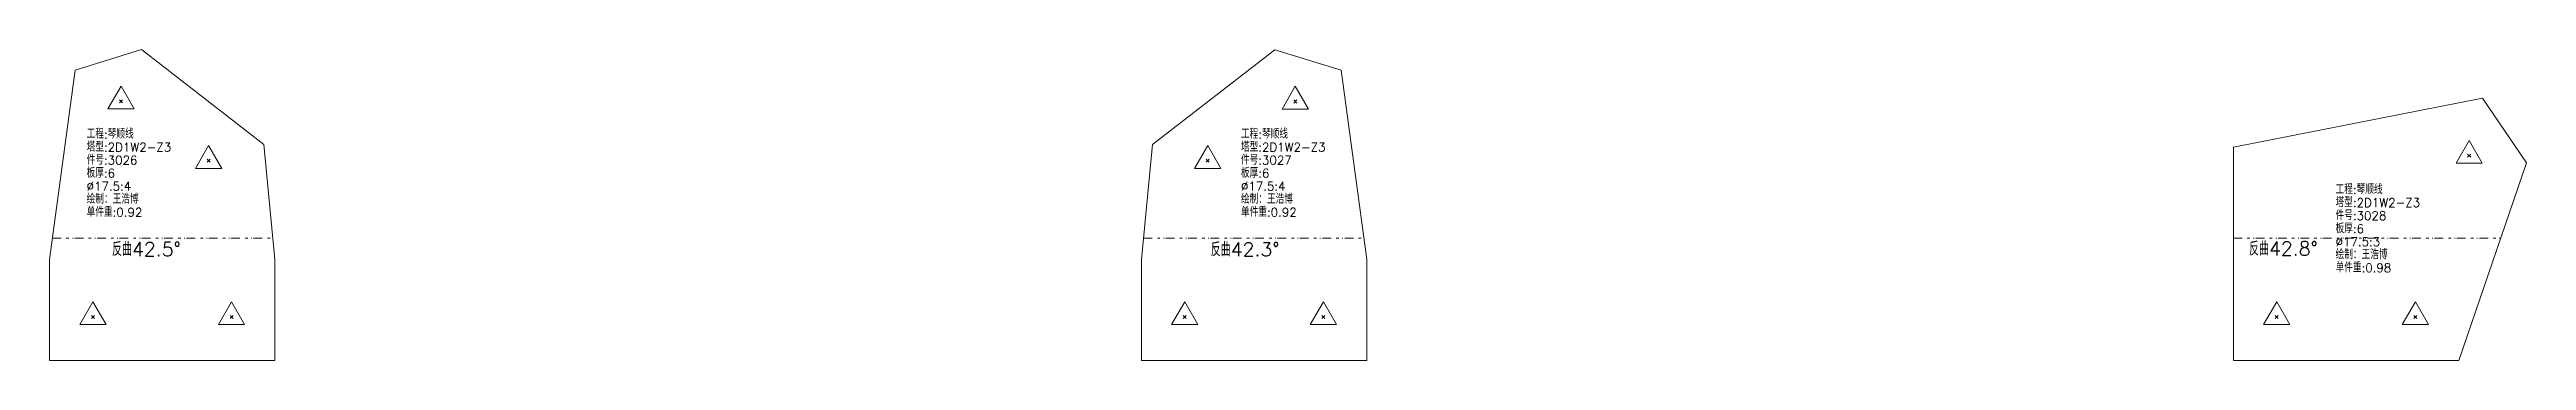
# Model space of a CAD drawing. Extents: x -580 to 8755, y 0 to 14723.
# Drawn here: x 0 to 1429, y 1471 to 1650 of the extents above; entities that cross this region are included whole.
import ezdxf
from ezdxf.enums import TextEntityAlignment as Align

# ---------------------------------------------------------------- set-up
doc = ezdxf.new("R2010")
doc.units = 0
doc.header["$MEASUREMENT"] = 0
doc.linetypes.add('自定义线型', pattern=[12.9, 5, -3, 1.5, -2, 0.4, -1])
doc.layers.add('1', color=7, linetype='CONTINUOUS', lineweight=25)
doc.styles.get("Standard").update_dxf_attribs({"font": 'simplex.shx', "width": 0.7, "height": 3, "bigfont": 'gbhzfs.shx'})

msp = doc.modelspace()

# ---------------------------------------------------------------- texts
at = {"layer": '1', "color": 7, "linetype": 'Continuous', "lineweight": 18}
for s, p in [('工程:琴顺线', (21.40426, 1597.52867)), ('工程:琴顺线', (687.40426, 1597.50296)), ('件号:3026', (21.40426, 1582.52867)), ('塔型:2D1W2-Z3', (21.40426, 1590.02867)), ('件号:3027', (687.40426, 1582.50296)), ('塔型:2D1W2-Z3', (687.40426, 1590.00296)), ('板厚:6', (21.40426, 1575.02867)), ('%%c17.5:4', (21.40426, 1567.52867)), ('板厚:6', (687.40426, 1575.00296)), ('%%c17.5:4', (687.40426, 1567.50296)), ('工程:琴顺线', (1318.94953, 1565.55619)), ('绘制：王浩博', (21.40426, 1560.02867)), ('单件重:0.92', (21.40426, 1552.52867)), ('绘制：王浩博', (687.40426, 1560.00296)), ('单件重:0.92', (687.40426, 1552.50296)), ('塔型:2D1W2-Z3', (1318.94953, 1558.05619)), ('件号:3028', (1318.94953, 1550.55619)), ('板厚:6', (1318.94953, 1543.05619)), ('绘制：王浩博', (1318.94953, 1528.05619)), ('%%c17.5:3', (1318.94953, 1535.55619)), ('单件重:0.98', (1318.94953, 1520.55619))]:
    msp.add_text(s, height=5, dxfattribs=at).set_placement(p, align=Align.BOTTOM_LEFT)
at = {"layer": '1', "color": 7, "linetype": 'Continuous', "lineweight": 13}
for s, p in [('反曲42.5%%d', (55.86574, 1528.91742)), ('反曲42.3%%d', (689.79459, 1528.76437)), ('反曲42.8%%d', (1288.8285, 1529.21577))]:
    msp.add_text(s, height=8, dxfattribs=at).set_placement(p, align=Align.BOTTOM_CENTER)

# ---------------------------------------------------------------- linework, layer by layer
at = {"layer": '1', "color": 7, "linetype": 'Continuous', "lineweight": 18}
for p, q in [((52.98076, 1650.16513), (14.7781, 1638.30959)), ((123.71224, 1595.52577), (52.98076, 1650.16513)), ((707.01865, 1650.11371), (636.28771, 1595.54559)), ((745.22143, 1638.25845), (707.01865, 1650.11371)), ((14.7781, 1638.30959), (0, 1529.26063)), ((760, 1529.26063), (745.22143, 1638.25845)), ((1403.689, 1622.22017), (1260, 1593.96462)), ((1429.09054, 1585.07502), (1403.689, 1622.22017)), ((130, 1529.26063), (123.71224, 1595.52577)), ((636.28771, 1595.54559), (630, 1529.26063)), ((1260, 1593.96462), (1260, 1471.26063)), ((1390, 1471.26063), (1429.09054, 1585.07502)), ((0, 1529.26063), (0, 1471.26063)), ((130, 1471.26063), (130, 1529.26063)), ((630, 1529.26063), (630, 1471.26063)), ((760, 1471.26063), (760, 1529.26063)), ((0, 1471.26063), (130, 1471.26063)), ((630, 1471.26063), (760, 1471.26063)), ((1260, 1471.26063), (1390, 1471.26063))]:
    msp.add_line(p, q, dxfattribs=at)
at = {"layer": '1', "color": 7, "linetype": 'Continuous', "lineweight": 13}
for p, q in [((41.28894, 1629.11291), (33.71144, 1615.98791)), ((33.71144, 1615.98791), (48.86644, 1615.98791)), ((40.41394, 1619.48791), (42.16394, 1621.23791)), ((42.16394, 1619.48791), (40.41394, 1621.23791)), ((48.86644, 1615.98791), (41.28894, 1629.11291)), ((718.71051, 1629.05934), (711.13301, 1615.93434)), ((711.13301, 1615.93434), (726.28801, 1615.93434)), ((717.83551, 1619.43434), (719.58551, 1621.18434)), ((719.58551, 1619.43434), (717.83551, 1621.18434)), ((726.28801, 1615.93434), (718.71051, 1629.05934)), ((91.7504, 1594.92477), (84.1729, 1581.79977)), ((90.8754, 1585.29977), (92.6254, 1587.04977)), ((92.6254, 1585.29977), (90.8754, 1587.04977)), ((99.3279, 1581.79977), (91.7504, 1594.92477)), ((668.24949, 1594.94615), (660.67199, 1581.82115)), ((667.37449, 1585.32115), (669.12449, 1587.07115)), ((669.12449, 1585.32115), (667.37449, 1587.07115)), ((675.82699, 1581.82115), (668.24949, 1594.94615)), ((1396.03581, 1597.87291), (1388.45831, 1584.74791)), ((1395.16081, 1588.24791), (1396.91081, 1589.99791)), ((1396.91081, 1588.24791), (1395.16081, 1589.99791)), ((1403.61331, 1584.74791), (1396.03581, 1597.87291)), ((84.1729, 1581.79977), (99.3279, 1581.79977)), ((660.67199, 1581.82115), (675.82699, 1581.82115)), ((1388.45831, 1584.74791), (1403.61331, 1584.74791)), ((25, 1505.01063), (17.4225, 1491.88563)), ((32.5775, 1491.88563), (25, 1505.01063)), ((105, 1505.01063), (97.4225, 1491.88563)), ((112.5775, 1491.88563), (105, 1505.01063)), ((655, 1505.01063), (647.4225, 1491.88563)), ((662.5775, 1491.88563), (655, 1505.01063)), ((735, 1505.01063), (727.4225, 1491.88563)), ((742.5775, 1491.88563), (735, 1505.01063)), ((1285, 1505.01063), (1277.4225, 1491.88563)), ((1292.5775, 1491.88563), (1285, 1505.01063)), ((1365, 1505.01063), (1357.4225, 1491.88563)), ((1372.5775, 1491.88563), (1365, 1505.01063)), ((17.4225, 1491.88563), (32.5775, 1491.88563)), ((24.125, 1495.38563), (25.875, 1497.13563)), ((25.875, 1495.38563), (24.125, 1497.13563)), ((97.4225, 1491.88563), (112.5775, 1491.88563)), ((104.125, 1495.38563), (105.875, 1497.13563)), ((105.875, 1495.38563), (104.125, 1497.13563)), ((647.4225, 1491.88563), (662.5775, 1491.88563)), ((654.125, 1495.38563), (655.875, 1497.13563)), ((655.875, 1495.38563), (654.125, 1497.13563)), ((727.4225, 1491.88563), (742.5775, 1491.88563)), ((734.125, 1495.38563), (735.875, 1497.13563)), ((735.875, 1495.38563), (734.125, 1497.13563)), ((1277.4225, 1491.88563), (1292.5775, 1491.88563)), ((1284.125, 1495.38563), (1285.875, 1497.13563)), ((1285.875, 1495.38563), (1284.125, 1497.13563)), ((1357.4225, 1491.88563), (1372.5775, 1491.88563)), ((1364.125, 1495.38563), (1365.875, 1497.13563)), ((1365.875, 1495.38563), (1364.125, 1497.13563))]:
    msp.add_line(p, q, dxfattribs=at)
at = {"layer": '1', "color": 190, "linetype": '自定义线型', "lineweight": 13}
for p, q in [((1.67174, 1541.59653), (128.82947, 1541.59653)), ((631.16881, 1541.58219), (758.32937, 1541.58219)), ((1260, 1541.61262), (1414.163, 1541.61262))]:
    msp.add_line(p, q, dxfattribs=at)

msp.set_redraw_order([(e.dxf.handle, doc.entitydb.next_handle()) for e in msp.query("TEXT MTEXT ATTDEF DIMENSION ARC_DIMENSION")])  # texts and dimensions are drawn at this point

doc.saveas('drawing.dxf')
